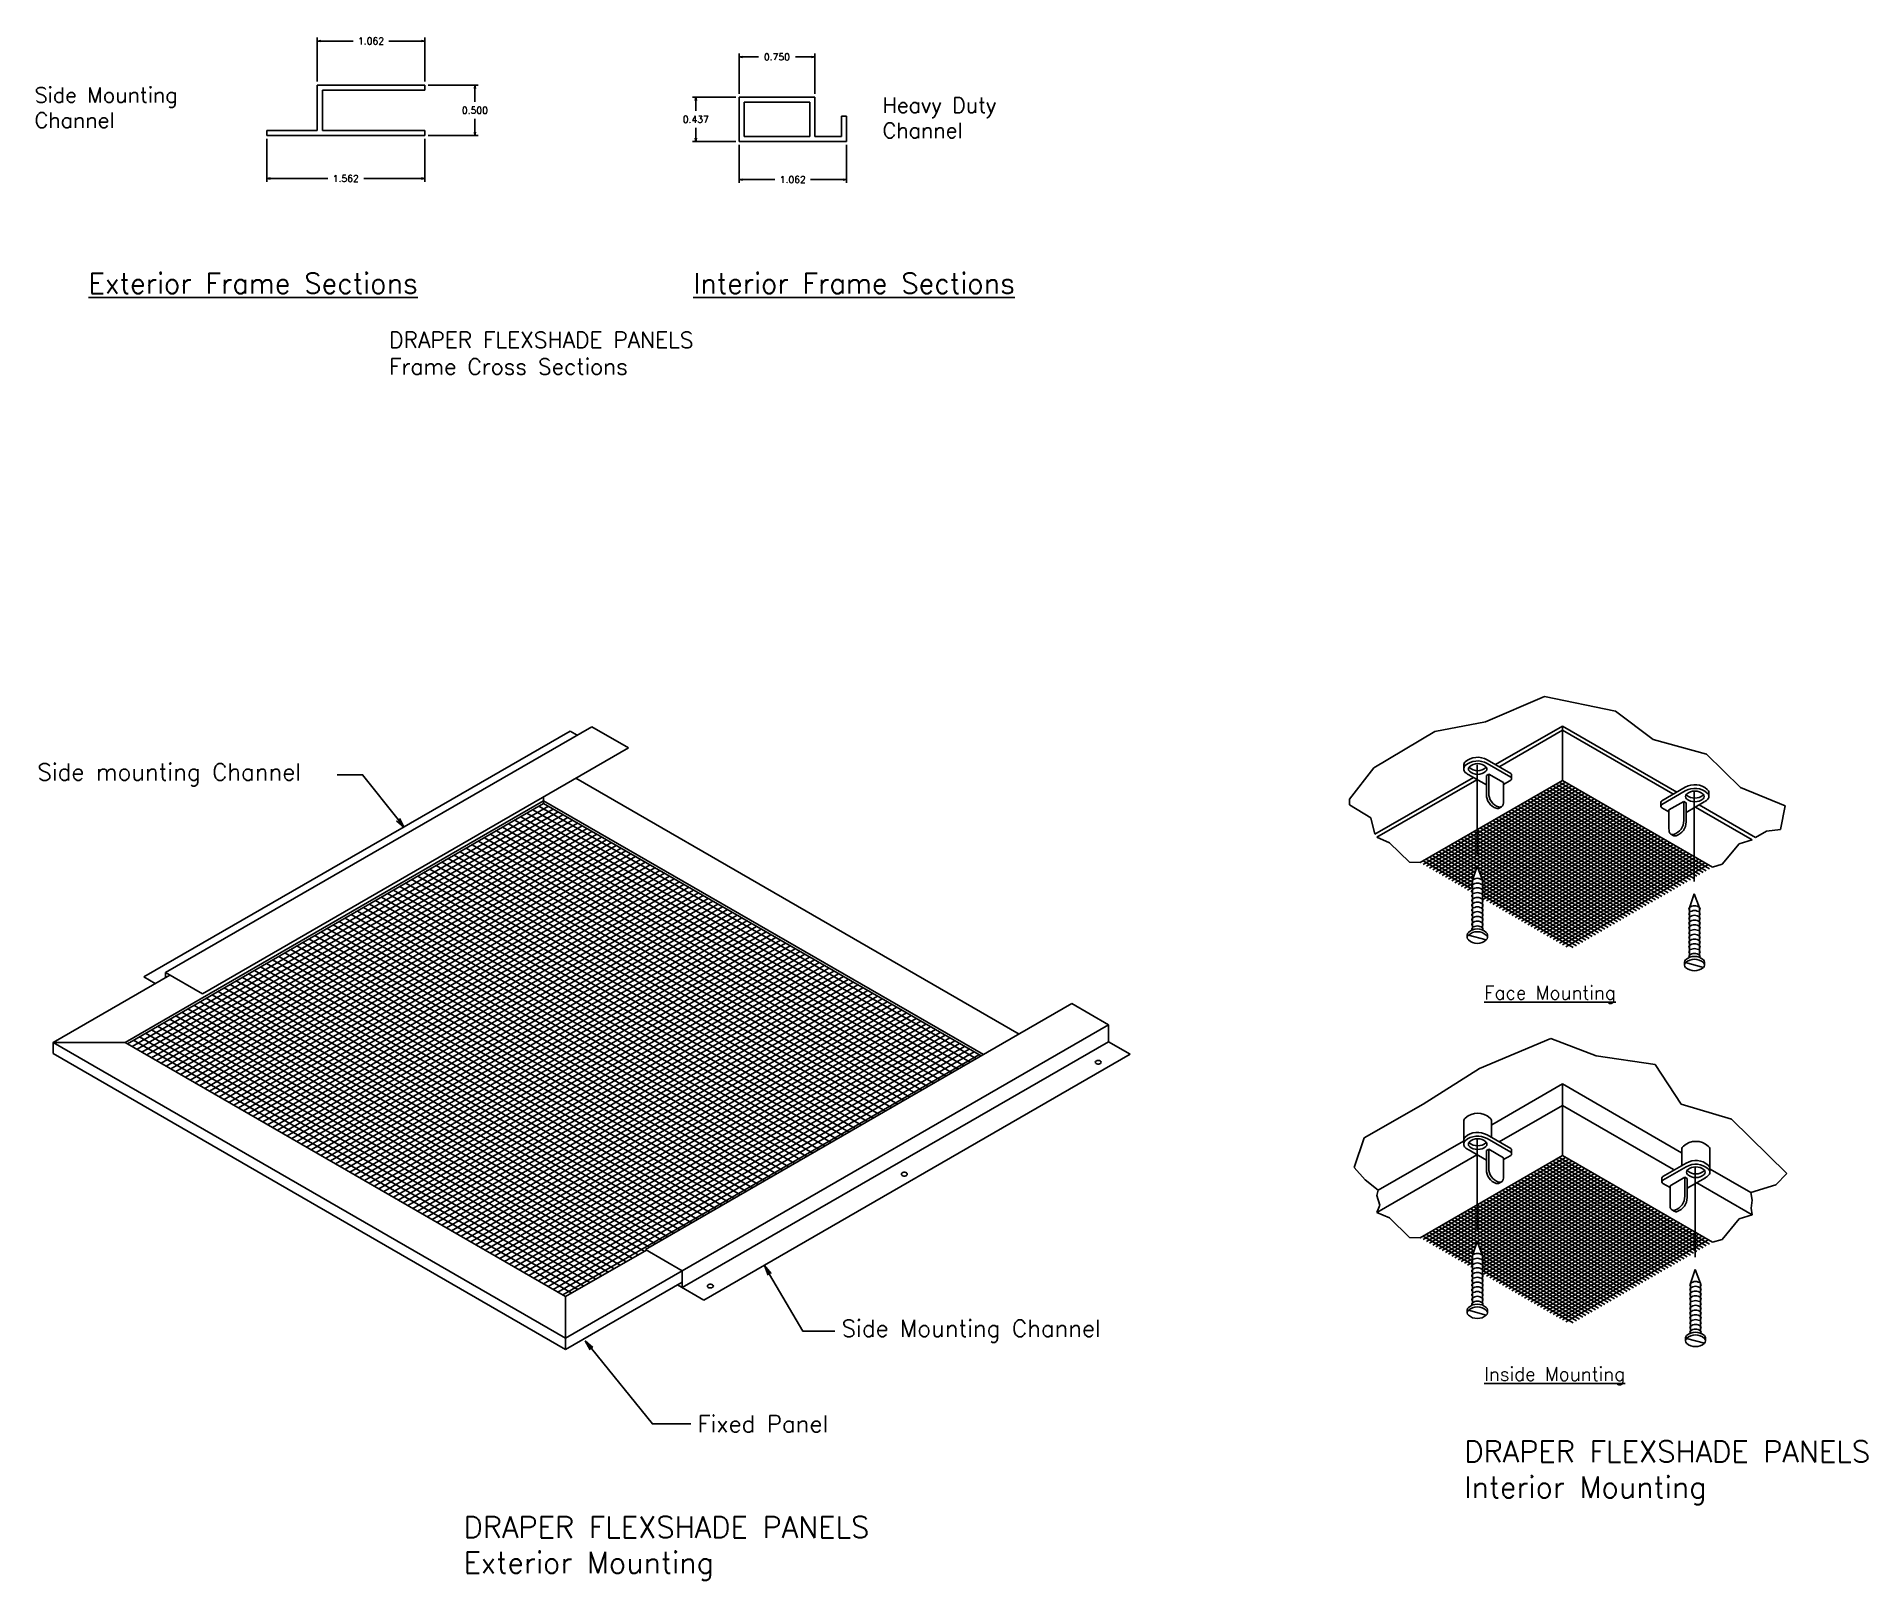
# Model space of a CAD drawing. Extents: x 30 to 84.4, y 43.5 to 89.3.
import ezdxf

# ---------------------------------------------------------------- set-up
doc = ezdxf.new("R2010")
doc.units = 0
doc.header["$LTSCALE"] = 2
doc.header["$MEASUREMENT"] = 0
doc.layers.get('0').update_dxf_attribs({"linetype": 'CONTINUOUS'})
doc.layers.get('DEFPOINTS').update_dxf_attribs({"linetype": 'CONTINUOUS'})
for name, color, linetype in [('SSDETAIL1', 1, 'CONTINUOUS'), ('SSDETAIL3', 5, 'CONTINUOUS'), ('SSDIM', 3, 'CONTINUOUS'), ('SSMODEL1', 4, 'CONTINUOUS'), ('SSTEXT', 6, 'CONTINUOUS')]:
    doc.layers.add(name, color=color, linetype=linetype)
doc.styles.add('SIMPLEX', font='simplex')
doc.styles.get("Standard").update_dxf_attribs({"font": 'simplex.shx', "height": 0.2})
doc.styles.add('SWEETS', font='simplex.shx')
doc.dimstyles.new('SWEETS', dxfattribs={"dimscale": 0, "dimtxt": 0.1, "dimasz": 0.1, "dimexe": 0.1, "dimexo": 0.1, "dimgap": 0.1, "dimtad": 0, "dimtih": 1, "dimtoh": 1, "dimdec": 3, "dimlfac": 0.33333, "dimzin": 0, "dimtxsty": 'SIMPLEX', "dimblk1": 'OPEN', "dimblk2": 'OPEN', "dimsah": 1, "dimcen": 0.09, "dimclrd": 256, "dimclre": 256, "dimclrt": 256, "dimazin": 3, "dimtfac": 1, "dimtdec": 3, "dimtix": 1, "dimtofl": 0, "dimtmove": 0, "dimatfit": 3, "dimtolj": 1, "dimtzin": 0})

msp = doc.modelspace()

# ---------------------------------------------------------------- texts
at = {"layer": 'SSTEXT', "style": 'SWEETS'}
for s, height, p in [('Side Mounting', 0.45, (29.9866, 87.3717)), ('Heavy Duty ', 0.45, (55.149, 87.0682)), ('Channel', 0.45, (29.9866, 86.6217)), ('Channel', 0.45, (55.149, 86.3182)), ('%%uExterior Frame Sections', 0.6, (31.5817, 81.7056)), ('%%uInterior Frame Sections', 0.6, (49.5297, 81.7056)), ('%%uFace Mounting', 0.4, (72.9966, 60.7465)), ('%%uInside Mounting', 0.4, (72.9966, 49.428))]:
    msp.add_text(s, height=height, dxfattribs=at).set_placement(p)
at = {"layer": 'SSTEXT', "linetype": 'CONTINUOUS', "style": 'SWEETS'}
for s, height, p in [('Side mounting Channel', 0.5, (30.068, 67.2476)), ('Side Mounting Channel', 0.5, (53.9306, 50.7312)), ('Fixed Panel', 0.5, (49.6557, 47.8951)), ('DRAPER FLEXSHADE PANELS', 0.632812, (72.4073, 47.007)), ('Interior Mounting', 0.632812, (72.4073, 45.9523))]:
    msp.add_text(s, height=height, dxfattribs=at).set_placement(p)
at = {"layer": 'SSTEXT', "linetype": 'CONTINUOUS'}
for s, p in [('DRAPER FLEXSHADE PANELS', (42.7107, 44.765)), ('Exterior Mounting', (42.7107, 43.7103))]:
    msp.add_text(s, height=0.632812, dxfattribs=at).set_placement(p)
at = {"layer": 'SSTEXT', "insert": (40.508, 80.5612), "char_height": 0.474609, "width": 10.563449, "attachment_point": 1, "style": 'SWEETS'}
msp.add_mtext('DRAPER FLEXSHADE PANELS\\PFrame Cross Sections', dxfattribs=at)

# ---------------------------------------------------------------- blocks, each defined once
blk = doc.blocks.new('_OPEN')
at = {"color": 0, "linetype": 'BYBLOCK'}
for p, q in [((-1, 0.17), (0, 0)), ((0, 0), (-1, -0.17)), ((0, 0), (-1, 0))]:
    blk.add_line(p, q, dxfattribs=at)
blk = doc.blocks.new('*D4')
at = {"layer": 'DEFPOINTS', "color": 0}
for p in [(36.874, 86.391), (41.562, 86.391), (36.874, 85.117)]:
    blk.add_point(p, dxfattribs=at)
at = {"layer": 'SSDIM'}
for p, q in [((36.874, 86.291), (36.874, 85.017)), ((41.562, 86.291), (41.562, 85.017)), ((36.974, 85.117), (38.687, 85.117)), ((41.462, 85.117), (39.749, 85.117))]:
    blk.add_line(p, q, dxfattribs=at)
at = {"layer": 'SSDIM', "xscale": 0.1, "yscale": 0.1, "zscale": 0.1, "rotation": 180}
blk.add_blockref('_OPEN', (36.874, 85.117), dxfattribs=at)
at = {"layer": 'SSDIM', "xscale": 0.1, "yscale": 0.1, "zscale": 0.1}
blk.add_blockref('_OPEN', (41.562, 85.117), dxfattribs=at)
at = {"layer": 'SSDIM', "insert": (39.218, 85.117), "char_height": 0.2, "attachment_point": 5, "style": 'SIMPLEX'}
blk.add_mtext('\\A1;1.562', dxfattribs=at)
blk = doc.blocks.new('*D5')
at = {"layer": 'DEFPOINTS', "color": 0}
for p in [(38.374, 89.198), (38.374, 87.891), (41.562, 87.891)]:
    blk.add_point(p, dxfattribs=at)
at = {"layer": 'SSDIM'}
for p, q in [((38.374, 87.991), (38.374, 89.298)), ((38.474, 89.198), (39.437, 89.198)), ((41.462, 89.198), (40.499, 89.198)), ((41.562, 87.991), (41.562, 89.298))]:
    blk.add_line(p, q, dxfattribs=at)
at = {"layer": 'SSDIM', "xscale": 0.1, "yscale": 0.1, "zscale": 0.1, "rotation": 180}
blk.add_blockref('_OPEN', (38.374, 89.198), dxfattribs=at)
at = {"layer": 'SSDIM', "xscale": 0.1, "yscale": 0.1, "zscale": 0.1}
blk.add_blockref('_OPEN', (41.562, 89.198), dxfattribs=at)
at = {"layer": 'SSDIM', "insert": (39.968, 89.198), "char_height": 0.2, "attachment_point": 5, "style": 'SIMPLEX'}
blk.add_mtext('\\A1;1.062', dxfattribs=at)
blk = doc.blocks.new('*D8')
at = {"layer": 'DEFPOINTS', "color": 0}
for p in [(41.562, 87.891), (41.562, 86.391), (43.05, 86.391)]:
    blk.add_point(p, dxfattribs=at)
at = {"layer": 'SSDIM'}
for p, q in [((41.662, 87.891), (43.15, 87.891)), ((43.05, 87.791), (43.05, 87.391)), ((41.662, 86.391), (43.15, 86.391)), ((43.05, 86.491), (43.05, 86.891))]:
    blk.add_line(p, q, dxfattribs=at)
at = {"layer": 'SSDIM', "xscale": 0.1, "yscale": 0.1, "zscale": 0.1}
for p, rotation in [((43.05, 87.891), 90), ((43.05, 86.391), 270)]:
    blk.add_blockref('_OPEN', p, dxfattribs=dict(at, rotation=rotation))
at = {"layer": 'SSDIM', "insert": (43.05, 87.141), "char_height": 0.2, "attachment_point": 5, "style": 'SIMPLEX'}
blk.add_mtext('\\A1;0.500', dxfattribs=at)
blk = doc.blocks.new('*D9')
at = {"layer": 'DEFPOINTS', "color": 0}
for p in [(50.887, 86.216), (54.075, 86.216), (54.075, 85.084)]:
    blk.add_point(p, dxfattribs=at)
at = {"layer": 'SSDIM'}
for p, q in [((50.887, 86.116), (50.887, 84.984)), ((54.075, 86.116), (54.075, 84.984)), ((50.987, 85.084), (51.95, 85.084)), ((53.975, 85.084), (53.012, 85.084))]:
    blk.add_line(p, q, dxfattribs=at)
at = {"layer": 'SSDIM', "xscale": 0.1, "yscale": 0.1, "zscale": 0.1, "rotation": 180}
blk.add_blockref('_OPEN', (50.887, 85.084), dxfattribs=at)
at = {"layer": 'SSDIM', "xscale": 0.1, "yscale": 0.1, "zscale": 0.1}
blk.add_blockref('_OPEN', (54.075, 85.084), dxfattribs=at)
at = {"layer": 'SSDIM', "insert": (52.481, 85.084), "char_height": 0.2, "attachment_point": 5, "style": 'SIMPLEX'}
blk.add_mtext('\\A1;1.062', dxfattribs=at)
blk = doc.blocks.new('*D10')
at = {"layer": 'DEFPOINTS', "color": 0}
for p in [(53.137, 88.725), (50.887, 87.528), (53.137, 87.528)]:
    blk.add_point(p, dxfattribs=at)
at = {"layer": 'SSDIM'}
for p, q in [((50.887, 87.628), (50.887, 88.825)), ((50.987, 88.725), (51.462, 88.725)), ((53.037, 88.725), (52.562, 88.725)), ((53.137, 87.628), (53.137, 88.825))]:
    blk.add_line(p, q, dxfattribs=at)
at = {"layer": 'SSDIM', "xscale": 0.1, "yscale": 0.1, "zscale": 0.1, "rotation": 180}
blk.add_blockref('_OPEN', (50.887, 88.725), dxfattribs=at)
at = {"layer": 'SSDIM', "xscale": 0.1, "yscale": 0.1, "zscale": 0.1}
blk.add_blockref('_OPEN', (53.137, 88.725), dxfattribs=at)
at = {"layer": 'SSDIM', "insert": (52.012, 88.725), "char_height": 0.2, "attachment_point": 5, "style": 'SIMPLEX'}
blk.add_mtext('\\A1;0.750', dxfattribs=at)
blk = doc.blocks.new('*D11')
at = {"layer": 'DEFPOINTS', "color": 0}
for p in [(50.887, 87.528), (49.604, 86.216), (50.887, 86.216)]:
    blk.add_point(p, dxfattribs=at)
at = {"layer": 'SSDIM'}
for p, q in [((50.787, 87.528), (49.504, 87.528)), ((49.604, 87.428), (49.604, 87.122)), ((49.604, 86.316), (49.604, 86.622)), ((50.787, 86.216), (49.504, 86.216))]:
    blk.add_line(p, q, dxfattribs=at)
at = {"layer": 'SSDIM', "xscale": 0.1, "yscale": 0.1, "zscale": 0.1}
for p, rotation in [((49.604, 87.528), 90), ((49.604, 86.216), 270)]:
    blk.add_blockref('_OPEN', p, dxfattribs=dict(at, rotation=rotation))
at = {"layer": 'SSDIM', "insert": (49.604, 86.872), "char_height": 0.2, "attachment_point": 5, "style": 'SIMPLEX'}
blk.add_mtext('\\A1;0.437', dxfattribs=at)

# ---------------------------------------------------------------- dimensions: what is measured, and where the dimension line sits
at = {"layer": 'SSDIM'}
for base, p1, p2, picture, middle in [((38.374, 89.1975), (41.5615, 87.8908), (38.374, 87.8908), '*D5', (39.9678, 89.1975)), ((53.1374, 88.7248), (50.8874, 87.5285), (53.1374, 87.5285), '*D10', (52.0124, 88.7248)), ((36.874, 85.1173), (41.5615, 86.3908), (36.874, 86.3908), '*D4', (39.2178, 85.1173)), ((54.0749, 85.0843), (50.8874, 86.216), (54.0749, 86.216), '*D9', (52.4812, 85.0843))]:
    dim = msp.add_linear_dim(base=base, p1=p1, p2=p2, dimstyle='SWEETS', override={"dimscale": 1, "dimtxt": 0.2, "dimgap": 0.15}, dxfattribs=at)
    dim.commit()
    dim.dimension.update_dxf_attribs({"geometry": picture, "text_midpoint": middle})
for base, p1, p2, picture, middle in [((43.0501, 86.3908), (41.5615, 87.8908), (41.5615, 86.3908), '*D8', (43.0501, 87.1408)), ((49.6044, 86.216), (50.8874, 87.5285), (50.8874, 86.216), '*D11', (49.6044, 86.8722))]:
    dim = msp.add_linear_dim(base=base, p1=p1, p2=p2, angle=90, dimstyle='SWEETS', override={"dimscale": 1, "dimtxt": 0.2, "dimgap": 0.15}, dxfattribs=at)
    dim.commit()
    dim.dimension.update_dxf_attribs({"geometry": picture, "text_midpoint": middle})

# ---------------------------------------------------------------- linework, layer by layer
at = {"layer": 'SSDETAIL1', "linetype": 'CONTINUOUS'}
for p, q in [((73.0329, 68.9867), (74.7894, 69.7415)), ((74.7894, 69.7415), (76.8914, 69.306)), ((76.8914, 69.306), (78.0143, 68.4641)), ((69.7216, 67.6221), (71.5356, 68.6963)), ((71.5356, 68.6963), (73.0329, 68.9867)), ((75.3191, 68.8613), (73.3345, 67.7154)), ((75.3191, 68.8613), (78.7156, 66.9003)), ((78.0143, 68.4641), (79.598, 68.0286)), ((79.598, 68.0286), (80.6058, 67.0415)), ((69.0017, 66.6931), (69.7216, 67.6221)), ((72.3886, 67.5871), (72.3886, 67.6963)), ((73.0614, 67.1124), (72.5214, 67.4242)), ((73.1306, 67.4381), (73.0614, 67.3982)), ((73.0614, 67.3982), (73.0614, 66.8333)), ((73.0855, 67.8592), (73.784, 67.4559)), ((73.0855, 67.7499), (73.784, 67.3467)), ((73.1306, 67.4381), (73.1306, 66.8732)), ((73.5692, 67.1849), (73.1306, 67.4381)), ((73.811, 67.2999), (73.811, 67.4092)), ((72.6758, 67.3351), (69.7566, 65.6497)), ((73.784, 67.2531), (73.5692, 67.1291)), ((73.5692, 67.1849), (73.5692, 66.62)), ((78.9645, 67.0441), (78.2661, 66.6408)), ((78.9645, 66.9348), (78.2661, 66.5316)), ((79.6615, 66.772), (79.6615, 66.8812)), ((80.6058, 67.0415), (81.9303, 66.4899)), ((69.0017, 66.5189), (69.0017, 66.6931)), ((69.6352, 66.1415), (69.0017, 66.5189)), ((73.5109, 66.4678), (73.4417, 66.4279)), ((78.2391, 66.4848), (78.2391, 66.5941)), ((78.2661, 66.438), (78.4809, 66.314)), ((78.4809, 66.3698), (78.9195, 66.623)), ((78.4809, 66.3698), (78.4809, 65.8049)), ((78.9195, 66.623), (78.9886, 66.5831)), ((78.9195, 66.623), (78.9195, 66.0581)), ((78.9886, 66.2973), (79.5287, 66.6091)), ((78.9886, 66.5831), (78.9886, 66.0182)), ((79.3743, 66.52), (81.0446, 65.5556)), ((81.9303, 66.4899), (81.7864, 65.7931)), ((69.7566, 65.6497), (69.6352, 66.1415)), ((81.0446, 65.5556), (81.3695, 65.7371)), ((81.7864, 65.7931), (81.3695, 65.7371)), ((78.5392, 65.6527), (78.6083, 65.6128)), ((72.6463, 64.2854), (72.7865, 64.6983)), ((72.7865, 64.6983), (72.9422, 64.2854)), ((72.6463, 62.7935), (72.6463, 64.2854)), ((72.9422, 64.2854), (72.9422, 62.7935)), ((79.0894, 63.4702), (79.2296, 63.8832)), ((79.2296, 63.8832), (79.3854, 63.4702)), ((79.0894, 61.9784), (79.0894, 63.4702)), ((79.3854, 63.4702), (79.3854, 61.9784)), ((72.4955, 62.665), (72.4955, 62.5823)), ((72.528, 62.6541), (73.0605, 62.5105)), ((73.093, 62.665), (73.093, 62.5823)), ((78.9387, 61.8499), (78.9387, 61.7672)), ((78.9712, 61.839), (79.5036, 61.6954)), ((79.5361, 61.8499), (79.5361, 61.7672)), ((72.8591, 58.6998), (74.9738, 59.5821)), ((74.9738, 59.5821), (76.3229, 59.0674)), ((71.1819, 57.6337), (72.8591, 58.6998)), ((76.3229, 59.0674), (78.073, 58.8101)), ((78.073, 58.8101), (78.8386, 57.6337)), ((69.4318, 56.6412), (71.1819, 57.6337)), ((78.8386, 57.6337), (80.3335, 57.1926)), ((72.3886, 57.1263), (72.3886, 56.5595)), ((73.2184, 57.1263), (73.2184, 56.6485)), ((80.3335, 57.1926), (81.9742, 55.5751)), ((69.1402, 55.7589), (69.4318, 56.6412)), ((72.3886, 56.4502), (72.3886, 56.5595)), ((73.0855, 56.7224), (73.784, 56.3191)), ((73.0855, 56.6131), (73.784, 56.2099)), ((73.0614, 55.9756), (72.5214, 56.2874)), ((73.1306, 56.3013), (73.0614, 56.2614)), ((73.0614, 56.2614), (73.0614, 55.6965)), ((73.1306, 56.3013), (73.1306, 55.7364)), ((73.5692, 56.0481), (73.1306, 56.3013)), ((73.784, 56.1163), (73.5692, 55.9923)), ((73.5692, 56.0481), (73.5692, 55.4832)), ((73.811, 56.1631), (73.811, 56.2723)), ((78.8623, 56.2935), (78.8623, 55.8157)), ((79.6921, 56.2935), (79.6921, 55.7267)), ((69.4683, 55.3913), (69.1402, 55.7589)), ((78.2697, 55.3303), (78.2697, 55.4396)), ((78.9952, 55.8896), (78.2967, 55.4863)), ((78.9952, 55.7803), (78.2967, 55.3771)), ((78.5115, 55.2153), (78.9501, 55.4685)), ((78.9501, 55.4685), (79.0193, 55.4286)), ((78.9501, 55.4685), (78.9501, 54.9036)), ((79.0193, 55.1428), (79.5593, 55.4546)), ((79.0193, 55.4286), (79.0193, 54.8637)), ((79.6921, 55.6175), (79.6921, 55.7267)), ((81.9742, 55.5751), (81.6461, 55.2442)), ((69.8527, 55.0816), (69.4683, 55.3913)), ((73.5109, 55.3309), (73.4417, 55.291)), ((78.2967, 55.2835), (78.5115, 55.1595)), ((78.5115, 55.2153), (78.5115, 54.6504)), ((81.6461, 55.2442), (80.9078, 55.011)), ((78.5698, 54.4982), (78.639, 54.4583)), ((72.6463, 53.1485), (72.7865, 53.5615)), ((72.7865, 53.5615), (72.9422, 53.1485)), ((72.6463, 51.6567), (72.6463, 53.1485)), ((72.9422, 53.1485), (72.9422, 51.6567)), ((79.12, 52.3157), (79.2603, 52.7287)), ((79.2603, 52.7287), (79.416, 52.3157)), ((79.12, 50.8239), (79.12, 52.3157)), ((79.416, 52.3157), (79.416, 50.8239)), ((72.4955, 51.5282), (72.4955, 51.4455)), ((72.528, 51.5173), (73.0605, 51.3737)), ((73.093, 51.5282), (73.093, 51.4455)), ((78.9693, 50.6954), (78.9693, 50.6127)), ((79.0018, 50.6845), (79.5342, 50.5409)), ((79.5667, 50.6954), (79.5667, 50.6127))]:
    msp.add_line(p, q, dxfattribs=at)
for centre, radius, start, end in [((72.8035, 67.3751), 0.5603, 59.76502, 131.29688), ((72.5213, 67.6963), 0.1327, 131.30049, 179.99341), ((72.5213, 67.5871), 0.1327, 131.2972, 228.7028), ((72.8035, 67.2658), 0.5603, 59.76602, 131.29322), ((72.8034, 67.9083), 0.5602, 228.70883, 240.23298), ((72.6154, 67.5871), 0.0885, 131.30248, 228.69752), ((92.3258, 28.1221), 44.1933, 116.5824, 116.58852), ((72.8035, 67.3729), 0.3736, 48.70845, 131.29155), ((72.8035, 67.9105), 0.3735, 228.70224, 311.29776), ((72.8035, 67.8013), 0.3736, 228.70845, 311.29155), ((72.9916, 67.5871), 0.0885, 311.29157, 48.70843), ((92.3258, 28.1221), 43.9593, 115.98784, 116.00773), ((73.757, 67.4092), 0.054, 359.99587, 60.01812), ((73.4953, 66.8306), 0.4339, 179.63636, 251.39023), ((73.5644, 66.8705), 0.4339, 179.63636, 251.39023), ((73.757, 67.2999), 0.054, 300.0022, 59.9978), ((79.2466, 66.56), 0.5603, 48.70312, 120.23498), ((79.2466, 66.4507), 0.5603, 48.70794, 120.23017), ((79.0585, 66.772), 0.0885, 131.28663, 228.71337), ((79.2466, 66.5578), 0.3735, 48.70224, 131.29776), ((92.3258, 28.1221), 40.7729, 108.32825, 108.34844), ((79.4347, 66.772), 0.0885, 311.29754, 48.70246), ((79.5288, 66.8812), 0.1327, 359.994, 48.7121), ((79.5288, 66.772), 0.1327, 311.29391, 48.70609), ((73.3899, 66.5176), 0.1036, 251.37641, 300.01521), ((73.459, 66.5575), 0.1037, 251.39165, 348.61264), ((73.1352, 66.6228), 0.434, 348.6109, 0.3615), ((78.2931, 66.594), 0.054, 120.01209, 179.99011), ((78.2931, 66.4848), 0.054, 119.99411, 240.00589), ((92.3258, 28.1221), 40.923, 109.00362, 109.01305), ((79.2466, 67.0954), 0.3736, 228.70845, 311.29155), ((79.2466, 66.9861), 0.3735, 228.70224, 311.29776), ((79.2475, 67.0919), 0.5587, 299.75474, 311.31159), ((78.9149, 65.8077), 0.434, 179.63667, 191.38904), ((78.4857, 66.0554), 0.4339, 288.60977, 0.36364), ((78.5548, 66.0155), 0.4339, 288.60978, 0.36562), ((78.591, 65.7424), 0.1036, 191.38203, 288.62342), ((78.6602, 65.7025), 0.1036, 239.98479, 288.62359), ((72.6813, 64.2455), 0.0531, 131.29877, 228.70123), ((72.6813, 64.1042), 0.0531, 131.29877, 228.70123), ((72.7943, 64.1169), 0.2242, 48.70834, 131.29166), ((72.7943, 63.9757), 0.2242, 48.70834, 131.29166), ((72.9072, 64.2455), 0.0531, 311.29877, 48.70123), ((72.9072, 64.1042), 0.0531, 311.29877, 48.70123), ((72.6813, 63.963), 0.0531, 131.29877, 228.70123), ((72.6813, 63.8219), 0.0531, 131.29877, 228.70123), ((72.6813, 63.6806), 0.0531, 131.29877, 228.70123), ((72.6813, 63.5394), 0.0531, 131.29877, 228.70123), ((72.7943, 63.8345), 0.2242, 48.698, 131.302), ((72.7943, 63.6933), 0.2242, 48.70834, 131.29166), ((72.7943, 63.5521), 0.2242, 48.70834, 131.29166), ((72.7943, 63.4109), 0.2242, 48.698, 131.302), ((72.9072, 63.963), 0.0531, 311.29877, 48.70123), ((72.9072, 63.8219), 0.0531, 311.29877, 48.70123), ((72.9072, 63.6806), 0.0531, 311.29877, 48.70123), ((72.9072, 63.5394), 0.0531, 311.29877, 48.70123), ((72.6813, 63.3983), 0.0531, 131.29877, 228.70123), ((72.6813, 63.257), 0.0531, 131.29877, 228.70123), ((72.6813, 63.1158), 0.0531, 131.29877, 228.70123), ((72.7943, 63.2697), 0.2242, 48.70834, 131.29166), ((72.7943, 63.1285), 0.2242, 48.70834, 131.29166), ((72.7943, 62.9873), 0.2242, 48.698, 131.302), ((72.7943, 62.8461), 0.2242, 48.70834, 131.29166), ((72.9072, 63.3983), 0.0531, 311.29877, 48.70123), ((72.9072, 63.257), 0.0531, 311.29877, 48.70123), ((72.9072, 63.1158), 0.0531, 311.29877, 48.70123), ((79.1245, 63.4303), 0.0531, 131.29877, 228.70123), ((79.1245, 63.2891), 0.0531, 131.29877, 228.70123), ((79.1245, 63.1479), 0.0531, 131.29877, 228.70123), ((79.1245, 63.0067), 0.0531, 131.29877, 228.70123), ((79.2374, 63.3018), 0.2242, 48.70834, 131.29166), ((79.2374, 63.1606), 0.2242, 48.698, 131.302), ((79.2374, 63.0194), 0.2242, 48.70834, 131.29166), ((79.2374, 62.8782), 0.2242, 48.70834, 131.29166), ((79.3503, 63.4303), 0.0531, 311.29877, 48.70123), ((79.3503, 63.2891), 0.0531, 311.29877, 48.70123), ((79.3503, 63.1479), 0.0531, 311.29877, 48.70123), ((79.3503, 63.0067), 0.0531, 311.29877, 48.70123), ((72.591, 62.665), 0.0955, 131.27713, 180.01036), ((72.5911, 62.5823), 0.0955, 131.29207, 228.70793), ((72.7943, 62.4337), 0.4034, 48.70214, 131.29786), ((72.7943, 62.351), 0.4034, 48.70214, 131.29786), ((72.7943, 62.8136), 0.4034, 228.70214, 311.29786), ((72.6813, 62.9747), 0.0531, 131.29877, 228.70123), ((72.6813, 62.8335), 0.0531, 131.29877, 228.70123), ((72.7943, 62.7049), 0.2242, 48.70834, 131.29166), ((72.9072, 62.9747), 0.0531, 311.29877, 48.70123), ((72.9072, 62.8335), 0.0531, 311.29877, 48.70123), ((72.9975, 62.665), 0.0955, 359.98964, 48.72287), ((72.9974, 62.5823), 0.0955, 311.29207, 48.70793), ((79.1245, 62.8655), 0.0531, 131.29877, 228.70123), ((79.1245, 62.7243), 0.0531, 131.29877, 228.70123), ((79.1245, 62.5831), 0.0531, 131.29877, 228.70123), ((79.1245, 62.4419), 0.0531, 131.29877, 228.70123), ((79.2374, 62.737), 0.2242, 48.698, 131.302), ((79.2374, 62.5958), 0.2242, 48.70834, 131.29166), ((79.2374, 62.4546), 0.2242, 48.70834, 131.29166), ((79.2374, 62.3134), 0.2242, 48.698, 131.302), ((79.3503, 62.8655), 0.0531, 311.29877, 48.70123), ((79.3503, 62.7243), 0.0531, 311.29877, 48.70123), ((79.3503, 62.5831), 0.0531, 311.29877, 48.70123), ((79.3503, 62.4419), 0.0531, 311.29877, 48.70123), ((79.2374, 61.6185), 0.4034, 48.70844, 131.29156), ((79.2374, 61.5359), 0.4034, 48.70268, 131.29732), ((79.1245, 62.3008), 0.0531, 131.29877, 228.70123), ((79.1245, 62.1595), 0.0531, 131.29877, 228.70123), ((79.1245, 62.0183), 0.0531, 131.29877, 228.70123), ((79.2374, 62.1722), 0.2242, 48.70834, 131.29166), ((79.2374, 62.031), 0.2242, 48.70834, 131.29166), ((79.2374, 61.8898), 0.2242, 48.698, 131.302), ((79.3503, 62.3008), 0.0531, 311.29877, 48.70123), ((79.3503, 62.1595), 0.0531, 311.29877, 48.70123), ((79.3503, 62.0183), 0.0531, 311.29877, 48.70123), ((79.0342, 61.8499), 0.0956, 131.29462, 180.00203), ((79.0342, 61.7672), 0.0955, 131.29207, 228.70793), ((79.2374, 61.9985), 0.4034, 228.70268, 311.29732), ((79.4405, 61.8499), 0.0956, 0.00164, 48.69162), ((79.4406, 61.7672), 0.0956, 311.30217, 48.69783), ((72.5213, 57.1262), 0.1327, 131.30049, 179.99341), ((72.8035, 56.805), 0.5603, 48.67373, 131.29318), ((73.0857, 57.1263), 0.1327, 359.99268, 48.71341), ((72.5213, 56.5595), 0.1327, 131.30049, 179.99341), ((72.5213, 56.4502), 0.1327, 131.29391, 228.70609), ((72.8035, 56.2383), 0.5603, 59.76502, 131.29688), ((72.8035, 56.129), 0.5603, 59.76502, 131.29688), ((72.6153, 56.4502), 0.0885, 131.29754, 228.70246), ((92.3258, 28.1221), 34.5953, 124.86874, 124.87275), ((72.8035, 56.2361), 0.3735, 48.70224, 131.29776), ((72.9916, 56.4502), 0.0885, 311.28663, 48.71337), ((92.3258, 28.1221), 34.2997, 124.16643, 124.19303), ((79.2772, 55.9722), 0.5603, 48.70593, 131.32953), ((72.8034, 56.7715), 0.5602, 228.70883, 240.23298), ((72.8035, 56.7736), 0.3735, 228.70224, 311.29776), ((72.8035, 56.6644), 0.3736, 228.70845, 311.29155), ((73.757, 56.2723), 0.054, 359.99587, 60.01812), ((73.757, 56.1631), 0.054, 300.0022, 59.9978), ((78.9951, 56.2935), 0.1327, 131.30049, 179.99341), ((79.2772, 55.4055), 0.5603, 48.70279, 120.23519), ((79.5594, 56.2935), 0.1327, 0.00659, 48.69951), ((73.4953, 55.6937), 0.4339, 179.63636, 251.39023), ((73.5644, 55.7337), 0.4339, 179.63636, 251.39023), ((73.1352, 55.486), 0.434, 348.6109, 0.3615), ((78.3237, 55.4396), 0.054, 119.98188, 180.00413), ((79.2772, 55.2962), 0.5603, 48.70279, 120.23519), ((79.0891, 55.6175), 0.0885, 131.29754, 228.70246), ((92.3258, 28.1221), 30.5796, 115.77065, 115.77991), ((79.2772, 55.4033), 0.3735, 48.70224, 131.29776), ((79.2772, 55.9409), 0.3735, 228.70224, 311.29776), ((79.2772, 55.8317), 0.3736, 228.70845, 311.29155), ((92.3258, 28.1221), 30.3745, 114.90438, 114.93297), ((79.4654, 55.6175), 0.0885, 311.29754, 48.70246), ((79.2765, 55.9397), 0.5615, 299.78641, 311.28443), ((79.5594, 55.7267), 0.1327, 0.00659, 48.69951), ((79.5594, 55.6175), 0.1327, 311.29391, 48.70609), ((73.3899, 55.3808), 0.1036, 251.37641, 300.01521), ((73.459, 55.4207), 0.1037, 251.39165, 348.61264), ((78.3237, 55.3303), 0.054, 120.0022, 239.9978), ((78.5163, 54.9009), 0.4338, 288.60891, 0.3659), ((78.9452, 54.6531), 0.4337, 179.63472, 191.39287), ((78.6217, 54.5879), 0.1037, 191.38826, 288.61027), ((78.6908, 54.548), 0.1036, 239.98479, 288.62359), ((78.5854, 54.861), 0.4339, 288.60977, 0.36364), ((72.6813, 53.1086), 0.0531, 131.29877, 228.70123), ((72.6813, 52.9674), 0.0531, 131.29877, 228.70123), ((72.6813, 52.8262), 0.0531, 131.29877, 228.70123), ((72.6813, 52.685), 0.0531, 131.29877, 228.70123), ((72.7943, 52.98), 0.2242, 48.70834, 131.29166), ((72.7943, 52.8388), 0.2242, 48.70834, 131.29166), ((72.7943, 52.6977), 0.2242, 48.698, 131.302), ((72.7943, 52.5564), 0.2242, 48.70834, 131.29166), ((72.9072, 53.1086), 0.0531, 311.29877, 48.70123), ((72.9072, 52.9674), 0.0531, 311.29877, 48.70123), ((72.9072, 52.8262), 0.0531, 311.29877, 48.70123), ((72.9072, 52.685), 0.0531, 311.29877, 48.70123), ((72.6813, 52.5438), 0.0531, 131.29877, 228.70123), ((72.6813, 52.4026), 0.0531, 131.29877, 228.70123), ((72.6813, 52.2614), 0.0531, 131.29877, 228.70123), ((72.6813, 52.1202), 0.0531, 131.29877, 228.70123), ((72.7943, 52.4152), 0.2242, 48.70834, 131.29166), ((72.7943, 52.2741), 0.2242, 48.698, 131.302), ((72.7943, 52.1328), 0.2242, 48.70834, 131.29166), ((72.7943, 51.9916), 0.2242, 48.70834, 131.29166), ((72.9072, 52.5438), 0.0531, 311.29877, 48.70123), ((72.9072, 52.4026), 0.0531, 311.29877, 48.70123), ((72.9072, 52.2614), 0.0531, 311.29877, 48.70123), ((72.9072, 52.1202), 0.0531, 311.29877, 48.70123), ((79.1551, 52.2758), 0.0531, 131.29053, 228.70947), ((79.1551, 52.1346), 0.0531, 131.29877, 228.70123), ((79.268, 52.1473), 0.2242, 48.69897, 131.30103), ((79.268, 52.006), 0.2243, 48.70932, 131.29068), ((79.381, 52.2758), 0.0531, 311.29053, 48.70947), ((79.3809, 52.1346), 0.0531, 311.29877, 48.70123), ((72.7943, 51.2969), 0.4034, 48.70502, 131.29498), ((72.7943, 51.2142), 0.4034, 48.70502, 131.29498), ((72.6813, 51.979), 0.0531, 131.29877, 228.70123), ((72.6813, 51.8378), 0.0531, 131.29877, 228.70123), ((72.6813, 51.6966), 0.0531, 131.29877, 228.70123), ((72.7943, 51.8505), 0.2242, 48.698, 131.302), ((72.7943, 51.7093), 0.2242, 48.70317, 131.29683), ((72.7943, 51.5681), 0.2242, 48.70317, 131.29683), ((72.9072, 51.979), 0.0531, 311.29877, 48.70123), ((72.9072, 51.8378), 0.0531, 311.29877, 48.70123), ((72.9072, 51.6966), 0.0531, 311.29877, 48.70123), ((79.1551, 51.9934), 0.0531, 131.29877, 228.70123), ((79.1551, 51.8522), 0.0531, 131.29877, 228.70123), ((79.1551, 51.711), 0.0531, 131.29877, 228.70123), ((79.1551, 51.5698), 0.0531, 131.29877, 228.70123), ((79.268, 51.8648), 0.2243, 48.70932, 131.29068), ((79.268, 51.7237), 0.2242, 48.70414, 131.29586), ((79.268, 51.5824), 0.2243, 48.70932, 131.29068), ((79.268, 51.4413), 0.2242, 48.70414, 131.29586), ((79.3809, 51.9934), 0.0531, 311.29877, 48.70123), ((79.3809, 51.8522), 0.0531, 311.29877, 48.70123), ((79.3809, 51.711), 0.0531, 311.29877, 48.70123), ((79.3809, 51.5698), 0.0531, 311.29877, 48.70123), ((72.5911, 51.5282), 0.0955, 131.28587, 180.00619), ((72.5911, 51.4455), 0.0955, 131.29435, 228.70565), ((72.7943, 51.6768), 0.4034, 228.70502, 311.29498), ((72.9975, 51.5282), 0.0955, 359.99381, 48.71413), ((72.9974, 51.4455), 0.0955, 311.29435, 48.70565), ((79.1551, 51.4286), 0.0531, 131.29877, 228.70123), ((79.1551, 51.2874), 0.0531, 131.29877, 228.70123), ((79.1551, 51.1462), 0.0531, 131.29877, 228.70123), ((79.268, 51.3001), 0.2242, 48.70414, 131.29586), ((79.268, 51.1588), 0.2243, 48.70932, 131.29068), ((79.268, 51.0177), 0.2242, 48.70414, 131.29586), ((79.268, 50.8765), 0.2242, 48.70414, 131.29586), ((79.3809, 51.4286), 0.0531, 311.29877, 48.70123), ((79.3809, 51.2874), 0.0531, 311.29877, 48.70123), ((79.3809, 51.1462), 0.0531, 311.29877, 48.70123), ((79.0649, 50.6954), 0.0955, 131.29964, 180.00253), ((79.0649, 50.6127), 0.0956, 131.30217, 228.69783), ((79.268, 50.4641), 0.4034, 48.70268, 131.29732), ((79.268, 50.3814), 0.4034, 48.70268, 131.29732), ((79.268, 50.844), 0.4034, 228.70556, 311.29444), ((79.1551, 51.005), 0.0531, 131.29877, 228.70123), ((79.1551, 50.8638), 0.0531, 131.29877, 228.70123), ((79.268, 50.7353), 0.2243, 48.70932, 131.29068), ((79.3809, 51.005), 0.0531, 311.29877, 48.70123), ((79.3809, 50.8638), 0.0531, 311.29877, 48.70123), ((79.4712, 50.6954), 0.0955, 359.99381, 48.71413), ((79.4712, 50.6127), 0.0955, 311.29207, 48.70793)]:
    msp.add_arc(centre, radius, start, end, dxfattribs=at)
at = {"layer": 'SSDETAIL3', "linetype": 'CONTINUOUS'}
for p, q in [((72.7865, 65.066), (72.7865, 67.7128)), ((79.2296, 64.2509), (79.2296, 66.8977)), ((72.7865, 53.9291), (72.7865, 56.576)), ((79.2603, 53.0964), (79.2603, 55.7432))]:
    msp.add_line(p, q, dxfattribs=at)
at = {"layer": 'SSMODEL1', "linetype": 'CONTINUOUS'}
for p, q in [((38.374, 87.8908), (38.374, 86.5408)), ((38.374, 87.8908), (41.5615, 87.8908)), ((38.524, 86.5408), (38.524, 87.7408)), ((38.524, 87.7408), (41.5615, 87.7408)), ((41.5615, 87.7408), (41.5615, 87.8908)), ((50.8874, 87.5285), (53.1374, 87.5285)), ((50.8874, 86.216), (50.8874, 87.5285)), ((53.1374, 87.5285), (53.1374, 86.366)), ((51.0374, 87.3784), (52.9874, 87.3784)), ((51.0374, 86.366), (51.0374, 87.3784)), ((52.9874, 87.3784), (52.9874, 86.366)), ((53.9249, 86.366), (53.9249, 86.966)), ((54.0749, 86.966), (53.9249, 86.966)), ((54.0749, 86.216), (54.0749, 86.966)), ((38.374, 86.5408), (36.874, 86.5408)), ((36.874, 86.3908), (36.874, 86.5408)), ((36.874, 86.3908), (41.5615, 86.3908)), ((38.524, 86.5408), (41.5615, 86.5408)), ((41.5615, 86.3908), (41.5615, 86.5408)), ((50.8874, 86.216), (54.0749, 86.216)), ((52.9874, 86.366), (51.0374, 86.366)), ((53.1374, 86.366), (53.9249, 86.366)), ((45.8762, 68.7133), (33.23, 61.412)), ((33.8717, 61.5416), (46.5179, 68.8429)), ((45.8762, 68.7133), (46.0848, 68.5929)), ((46.5179, 68.8429), (47.6082, 68.2133)), ((73.4572, 67.6634), (75.3191, 68.7383)), ((75.3191, 67.2467), (75.3191, 68.8613)), ((78.5992, 66.8446), (75.3191, 68.7383)), ((34.962, 60.912), (47.6082, 68.2133)), ((46.0434, 67.3099), (59.1945, 59.7171)), ((72.7749, 67.2694), (69.8116, 65.5585)), ((75.3191, 67.2467), (71.0958, 64.8084)), ((75.4131, 67.1925), (71.1897, 64.7541)), ((75.5071, 67.1382), (71.2837, 64.6998)), ((75.6011, 67.084), (71.3777, 64.6456)), ((75.6951, 67.0297), (71.4717, 64.5913)), ((75.789, 66.9754), (71.5657, 64.5371)), ((75.883, 66.9212), (71.6597, 64.4828)), ((75.977, 66.8669), (71.7536, 64.4285)), ((74.6613, 66.8669), (79.116, 64.295)), ((74.7553, 66.9212), (79.21, 64.3492)), ((74.8492, 66.9754), (79.304, 64.4035)), ((74.9432, 67.0297), (79.3979, 64.4578)), ((75.0372, 67.084), (79.4919, 64.512)), ((75.1312, 67.1382), (79.5859, 64.5663)), ((75.2252, 67.1925), (79.6799, 64.6205)), ((75.3191, 67.2467), (79.7739, 64.6748)), ((32.6698, 59.4706), (45.0886, 66.6406)), ((32.7385, 59.431), (45.0886, 66.5614)), ((32.882, 59.3482), (45.2321, 66.4785)), ((33.0255, 59.2653), (45.3756, 66.3956)), ((33.169, 59.1825), (45.5191, 66.3128)), ((44.7685, 66.3766), (57.7488, 58.8825)), ((44.9481, 66.4803), (57.9284, 58.9861)), ((45.0886, 66.7586), (45.0886, 66.5614)), ((45.0886, 66.6406), (58.1374, 59.1068)), ((45.0886, 66.5614), (58.0688, 59.0672)), ((76.071, 66.8127), (71.8476, 64.3743)), ((76.165, 66.7584), (71.9416, 64.32)), ((76.259, 66.7041), (72.0356, 64.2658)), ((72.8462, 64.6252), (76.3529, 66.6499)), ((72.8616, 64.5256), (76.4469, 66.5956)), ((72.9008, 64.4398), (76.5409, 66.5414)), ((72.9367, 64.352), (76.6349, 66.4871)), ((76.9168, 66.3243), (72.9422, 64.0296)), ((72.9633, 64.1503), (76.8228, 66.3786)), ((72.9697, 64.2625), (76.7289, 66.4328)), ((73.7215, 66.3243), (78.1762, 63.7524)), ((73.8154, 66.3786), (78.2702, 63.8066)), ((73.9094, 66.4328), (78.3641, 63.8609)), ((74.0034, 66.4871), (78.4581, 63.9152)), ((74.0974, 66.5414), (78.5521, 63.9694)), ((74.1914, 66.5956), (78.6461, 64.0237)), ((74.2853, 66.6499), (78.7401, 64.0779)), ((74.3793, 66.7041), (78.8341, 64.1322)), ((74.4733, 66.7584), (78.928, 64.1865)), ((74.5673, 66.8127), (79.022, 64.2407)), ((79.2712, 66.4566), (80.9477, 65.4887)), ((33.3125, 59.0996), (45.6626, 66.2299)), ((33.456, 59.0167), (45.8061, 66.1471)), ((33.5995, 58.9339), (45.9496, 66.0642)), ((33.743, 58.851), (46.0931, 65.9814)), ((33.8865, 58.7682), (46.2366, 65.8985)), ((34.0301, 58.6853), (46.3802, 65.8156)), ((34.1736, 58.6025), (46.5237, 65.7328)), ((43.6912, 65.7546), (56.6715, 58.2605)), ((43.8708, 65.8583), (56.8511, 58.3641)), ((44.0503, 65.9619), (57.0306, 58.4678)), ((44.2299, 66.0656), (57.2102, 58.5715)), ((44.4094, 66.1693), (57.3897, 58.6751)), ((44.589, 66.2729), (57.5693, 58.7788)), ((72.7817, 65.7817), (77.2364, 63.2098)), ((72.8756, 65.836), (77.3304, 63.264)), ((77.0108, 66.27), (72.9422, 63.9211)), ((77.1048, 66.2158), (72.9603, 63.823)), ((72.9696, 65.8902), (77.4243, 63.3183)), ((77.1988, 66.1615), (72.9754, 63.7232)), ((73.0636, 65.9445), (77.5183, 63.3726)), ((77.2927, 66.1073), (73.0694, 63.6689)), ((73.1576, 65.9988), (77.6123, 63.4268)), ((77.3867, 66.053), (73.1634, 63.6146)), ((73.2516, 66.053), (77.7063, 63.4811)), ((77.4807, 65.9987), (73.2573, 63.5604)), ((73.3455, 66.1073), (77.8003, 63.5353)), ((77.5747, 65.9445), (73.3513, 63.5061)), ((73.4395, 66.1615), (77.8942, 63.5896)), ((77.6687, 65.8902), (73.4453, 63.4519)), ((73.5335, 66.2158), (77.9882, 63.6439)), ((77.7627, 65.836), (73.5393, 63.3976)), ((73.6275, 66.27), (78.0822, 63.6981)), ((77.8566, 65.7817), (73.6333, 63.3433)), ((34.3171, 58.5196), (46.6672, 65.6499)), ((34.4606, 58.4367), (46.8107, 65.5671)), ((34.6041, 58.3539), (46.9542, 65.4842)), ((34.7476, 58.271), (47.0977, 65.4014)), ((34.8911, 58.1882), (47.2412, 65.3185)), ((35.0346, 58.1053), (47.3847, 65.2356)), ((42.7934, 65.2363), (55.7737, 57.7421)), ((42.973, 65.3399), (55.9533, 57.8458)), ((43.1525, 65.4436), (56.1329, 57.9495)), ((43.3321, 65.5473), (56.3124, 58.0531)), ((43.5116, 65.6509), (56.492, 58.1568)), ((69.8116, 65.5585), (70.1918, 65.3952)), ((70.1918, 65.3952), (70.7771, 64.8197)), ((71.8418, 65.2391), (76.2966, 62.6672)), ((71.9358, 65.2934), (76.3905, 62.7214)), ((72.0298, 65.3476), (76.4845, 62.7757)), ((72.1238, 65.4019), (76.5785, 62.83)), ((72.2178, 65.4562), (76.6725, 62.8842)), ((72.3117, 65.5104), (76.7665, 62.9385)), ((72.4057, 65.5647), (76.8604, 62.9927)), ((72.4997, 65.6189), (76.9544, 63.047)), ((72.5937, 65.6732), (77.0484, 63.1013)), ((72.6877, 65.7275), (77.1424, 63.1555)), ((77.9506, 65.7274), (73.7272, 63.2891)), ((78.0446, 65.6732), (73.8212, 63.2348)), ((78.1386, 65.6189), (73.9152, 63.1806)), ((78.2326, 65.5647), (74.0092, 63.1263)), ((78.3265, 65.5104), (74.1032, 63.072)), ((78.4205, 65.4561), (74.1971, 63.0178)), ((78.5145, 65.4019), (74.2911, 62.9635)), ((78.6085, 65.3476), (74.3851, 62.9093)), ((78.7025, 65.2934), (74.4791, 62.855)), ((78.7964, 65.2391), (74.5731, 62.8007)), ((80.5676, 65.3656), (80.0554, 64.7607)), ((80.9477, 65.4887), (80.5676, 65.3656)), ((35.1781, 58.0225), (47.5282, 65.1528)), ((35.3217, 57.9396), (47.6718, 65.0699)), ((35.4652, 57.8567), (47.8153, 64.9871)), ((35.6087, 57.7739), (47.9588, 64.9042)), ((35.7522, 57.691), (48.1023, 64.8214)), ((35.8957, 57.6082), (48.2458, 64.7385)), ((36.0392, 57.5253), (48.3893, 64.6556)), ((41.8957, 64.718), (54.876, 57.2238)), ((42.0752, 64.8216), (55.0555, 57.3275)), ((42.2548, 64.9253), (55.2351, 57.4311)), ((42.4343, 65.0289), (55.4146, 57.5348)), ((42.6139, 65.1326), (55.5942, 57.6385)), ((70.7771, 64.8197), (71.0958, 64.8084)), ((72.6111, 64.0353), (71.184, 64.8593)), ((72.6137, 64.1423), (71.278, 64.9136)), ((72.6137, 64.2509), (71.3719, 64.9678)), ((72.6464, 64.3405), (71.4659, 65.0221)), ((72.6738, 64.4332), (71.5599, 65.0763)), ((72.709, 64.5215), (71.6539, 65.1306)), ((72.7396, 64.6123), (71.7479, 65.1849)), ((78.8904, 65.1848), (74.6671, 62.7465)), ((78.9844, 65.1306), (74.761, 62.6922)), ((79.0784, 65.0763), (74.855, 62.638)), ((79.1724, 65.0221), (74.949, 62.5837)), ((79.2663, 64.9678), (75.043, 62.5294)), ((79.3603, 64.9135), (75.137, 62.4752)), ((79.4543, 64.8593), (75.2309, 62.4209)), ((79.5483, 64.805), (75.3249, 62.3667)), ((79.6423, 64.7508), (75.4189, 62.3124)), ((80.0554, 64.7607), (79.7739, 64.6748)), ((36.1827, 57.4425), (48.5328, 64.5728)), ((36.3262, 57.3596), (48.6763, 64.4899)), ((36.4697, 57.2767), (48.8198, 64.4071)), ((36.6133, 57.1939), (48.9633, 64.3242)), ((36.7568, 57.111), (49.1069, 64.2414)), ((36.9003, 57.0282), (49.2504, 64.1585)), ((40.9979, 64.1996), (53.9782, 56.7055)), ((41.1775, 64.3033), (54.1578, 56.8091)), ((41.357, 64.407), (54.3373, 56.9128)), ((41.5366, 64.5106), (54.5169, 57.0165)), ((41.7161, 64.6143), (54.6964, 57.1201)), ((72.7152, 64.5496), (72.1296, 64.2115)), ((72.6743, 64.4175), (72.2235, 64.1572)), ((72.6191, 64.2771), (72.3175, 64.103)), ((72.6287, 64.1741), (72.4115, 64.0487)), ((72.8597, 64.5429), (76.2026, 62.6129)), ((72.9196, 64.3998), (76.1086, 62.5587)), ((72.9606, 64.1591), (75.9206, 62.4501)), ((72.9728, 64.2606), (76.0146, 62.5044)), ((37.0438, 56.9453), (49.3939, 64.0756)), ((37.1873, 56.8625), (49.5374, 63.9928)), ((37.3308, 56.7796), (49.6809, 63.9099)), ((37.4743, 56.6967), (49.8244, 63.8271)), ((37.6178, 56.6139), (49.9679, 63.7442)), ((37.7613, 56.531), (50.1114, 63.6614)), ((37.9049, 56.4482), (50.2549, 63.5785)), ((39.9206, 63.5776), (52.9009, 56.0835)), ((40.1001, 63.6813), (53.0804, 56.1871)), ((40.2797, 63.785), (53.26, 56.2908)), ((40.4593, 63.8886), (53.4395, 56.3945)), ((40.6388, 63.9923), (53.6191, 56.4981)), ((40.8184, 64.096), (53.7987, 56.6018)), ((72.6174, 64.0591), (72.5055, 63.9945)), ((72.6196, 63.9518), (72.5995, 63.9402)), ((72.9684, 64.0461), (75.8267, 62.3959)), ((72.9733, 63.9347), (75.7327, 62.3416)), ((72.9826, 63.8208), (75.6387, 62.2874)), ((38.0484, 56.3653), (50.3985, 63.4956)), ((38.1919, 56.2825), (50.542, 63.4128)), ((38.3354, 56.1996), (50.6855, 63.3299)), ((38.4789, 56.1167), (50.829, 63.2471)), ((38.6224, 56.0339), (50.9725, 63.1642)), ((38.7659, 55.951), (51.116, 63.0814)), ((39.0228, 63.0593), (52.0031, 55.5652)), ((39.2024, 63.163), (52.1827, 55.6688)), ((39.3819, 63.2666), (52.3622, 55.7725)), ((39.5615, 63.3703), (52.5418, 55.8762)), ((39.741, 63.474), (52.7213, 55.9798)), ((38.1251, 62.541), (51.1053, 55.0468)), ((38.3046, 62.6447), (51.2849, 55.1505)), ((38.4842, 62.7483), (51.4645, 55.2542)), ((38.6637, 62.852), (51.644, 55.3578)), ((38.8433, 62.9557), (51.8236, 55.4615)), ((38.9094, 55.8682), (51.2595, 62.9985)), ((39.0529, 55.7853), (51.403, 62.9156)), ((39.1965, 55.7025), (51.5465, 62.8328)), ((39.34, 55.6196), (51.6901, 62.7499)), ((39.4835, 55.5367), (51.8336, 62.6671)), ((39.627, 55.4539), (51.9771, 62.5842)), ((39.7705, 55.371), (52.1206, 62.5014)), ((37.2273, 62.0227), (50.2076, 54.5285)), ((37.4068, 62.1263), (50.3871, 54.6322)), ((37.5864, 62.23), (50.5667, 54.7358)), ((37.766, 62.3337), (50.7462, 54.8395)), ((37.9455, 62.4373), (50.9258, 54.9432)), ((39.914, 55.2882), (52.2641, 62.4185)), ((40.0575, 55.2053), (52.4076, 62.3357)), ((40.201, 55.1225), (52.5511, 62.2528)), ((40.3446, 55.0396), (52.6946, 62.1699)), ((40.4881, 54.9567), (52.8381, 62.0871)), ((40.6316, 54.8739), (52.9817, 62.0042)), ((30.5355, 59.4706), (33.9971, 61.4692)), ((33.23, 61.412), (33.564, 61.2192)), ((33.8717, 61.5416), (34.962, 60.912)), ((33.8717, 61.5416), (33.8717, 61.3968)), ((36.15, 61.4007), (49.1303, 53.9065)), ((36.3295, 61.5043), (49.3098, 54.0102)), ((36.5091, 61.608), (49.4894, 54.1138)), ((36.6886, 61.7117), (49.6689, 54.2175)), ((36.8682, 61.8153), (49.8485, 54.3212)), ((37.0477, 61.919), (50.028, 54.4248)), ((40.7751, 54.791), (53.1252, 61.9214)), ((40.9186, 54.7082), (53.2687, 61.8385)), ((41.0621, 54.6253), (53.4122, 61.7557)), ((41.2056, 54.5425), (53.5557, 61.6728)), ((41.3491, 54.4596), (53.6992, 61.5899)), ((41.4926, 54.3768), (53.8427, 61.5071)), ((41.6362, 54.2939), (53.9862, 61.4242)), ((35.2522, 60.8823), (48.2325, 53.3882)), ((35.4318, 60.986), (48.412, 53.4918)), ((35.6113, 61.0897), (48.5916, 53.5955)), ((35.7909, 61.1933), (48.7711, 53.6992)), ((35.9704, 61.297), (48.9507, 53.8028)), ((41.7797, 54.211), (54.1298, 61.3414)), ((41.9232, 54.1282), (54.2733, 61.2585)), ((42.0667, 54.0453), (54.4168, 61.1757)), ((42.2102, 53.9625), (54.5603, 61.0928)), ((42.3537, 53.8796), (54.7038, 61.01)), ((42.4972, 53.7968), (54.8473, 60.9271)), ((42.6407, 53.7139), (54.9908, 60.8442)), ((34.3544, 60.364), (47.3579, 52.8565)), ((34.534, 60.4677), (47.5375, 52.9601)), ((34.7135, 60.5713), (47.717, 53.0638)), ((34.8931, 60.675), (47.8966, 53.1675)), ((35.0726, 60.7787), (48.0761, 53.2711)), ((42.7843, 53.6311), (55.1343, 60.7614)), ((42.9278, 53.5482), (55.2779, 60.6785)), ((43.0713, 53.4653), (55.4214, 60.5957)), ((43.2148, 53.3825), (55.5649, 60.5128)), ((43.3583, 53.2996), (55.7084, 60.43)), ((43.5018, 53.2168), (55.8519, 60.3471)), ((48.1131, 53.3193), (60.7593, 60.6205)), ((61.8497, 59.991), (60.7593, 60.6205)), ((33.4567, 59.8457), (46.4601, 52.3381)), ((33.6362, 59.9494), (46.6397, 52.4418)), ((33.8158, 60.053), (46.8192, 52.5455)), ((33.9953, 60.1567), (46.9988, 52.6491)), ((34.1749, 60.2604), (47.1783, 52.7528)), ((43.6453, 53.1339), (55.9954, 60.2642)), ((43.7888, 53.0511), (56.1389, 60.1814)), ((43.9323, 52.9682), (56.2824, 60.0985)), ((44.0759, 52.8853), (56.426, 60.0157)), ((44.2194, 52.8025), (56.5695, 59.9328)), ((44.3629, 52.7196), (56.713, 59.85)), ((44.5064, 52.6368), (56.8565, 59.7671)), ((49.2035, 52.6897), (61.8497, 59.991)), ((61.8497, 59.491), (61.8497, 59.991)), ((30.5355, 59.4706), (30.5558, 59.4824)), ((30.5355, 59.4706), (30.5355, 59.137)), ((30.5355, 59.4706), (32.6698, 59.4706)), ((30.5355, 59.4706), (45.7419, 50.6912)), ((32.6698, 59.4706), (45.7419, 51.9235)), ((32.918, 59.5347), (45.9215, 52.0271)), ((33.0976, 59.6384), (46.101, 52.1308)), ((33.2771, 59.742), (46.2806, 52.2345)), ((44.6499, 52.5539), (57, 59.6842)), ((44.7934, 52.4711), (57.1435, 59.6014)), ((44.9369, 52.3882), (57.287, 59.5185)), ((45.0804, 52.3053), (57.4305, 59.4357)), ((45.224, 52.2225), (57.5741, 59.3528)), ((45.3675, 52.1396), (57.7176, 59.27)), ((61.8497, 59.491), (49.2035, 52.1897)), ((62.4914, 59.1205), (61.8497, 59.491)), ((30.5355, 59.137), (45.7419, 50.3576)), ((45.511, 52.0568), (57.8611, 59.1871)), ((45.6545, 51.9739), (58.0046, 59.1042)), ((49.8452, 51.8193), (62.4914, 59.1205)), ((73.2242, 57.0281), (75.3191, 58.2376)), ((78.8537, 56.1969), (75.3191, 58.2376)), ((75.3191, 57.6015), (75.3191, 58.2376)), ((73.4451, 56.5195), (75.3191, 57.6015)), ((75.3191, 57.6015), (75.3191, 56.1099)), ((78.6179, 55.697), (75.3191, 57.6015)), ((72.3804, 56.5409), (69.8527, 55.0816)), ((72.7778, 56.1343), (69.8116, 54.4217)), ((75.3191, 56.1099), (71.0958, 53.6715)), ((75.4131, 56.0556), (71.1897, 53.6173)), ((75.5071, 56.0014), (71.2837, 53.563)), ((75.1312, 56.0014), (79.5859, 53.4294)), ((75.2252, 56.0556), (79.6799, 53.4837)), ((75.3191, 56.1099), (79.7739, 53.538)), ((75.6011, 55.9471), (71.3777, 53.5088)), ((75.6951, 55.8929), (71.4717, 53.4545)), ((75.789, 55.8386), (71.5657, 53.4002)), ((75.883, 55.7843), (71.6597, 53.346)), ((75.977, 55.7301), (71.7536, 53.2917)), ((76.071, 55.6758), (71.8476, 53.2375)), ((76.165, 55.6216), (71.9416, 53.1832)), ((76.259, 55.5673), (72.0356, 53.1289)), ((72.8416, 53.4858), (76.3529, 55.513)), ((72.8728, 53.3953), (76.4469, 55.4588)), ((74.1914, 55.4588), (78.6461, 52.8869)), ((74.2853, 55.513), (78.7401, 52.9411)), ((74.3793, 55.5673), (78.8341, 52.9954)), ((74.4733, 55.6216), (78.928, 53.0496)), ((74.5673, 55.6758), (79.022, 53.1039)), ((74.6613, 55.7301), (79.116, 53.1582)), ((74.7553, 55.7843), (79.21, 53.2124)), ((74.8492, 55.8386), (79.304, 53.2667)), ((74.9432, 55.8929), (79.3979, 53.3209)), ((75.0372, 55.9471), (79.4919, 53.3752)), ((79.7002, 55.7082), (80.9078, 55.011)), ((69.8527, 55.0816), (69.8113, 54.9223)), ((69.8113, 54.9223), (69.8991, 54.642)), ((72.8946, 53.2993), (76.5409, 55.4045)), ((72.9395, 53.2168), (76.6349, 55.3503)), ((76.9168, 55.1875), (72.9422, 52.8927)), ((77.0108, 55.1332), (72.9422, 52.7842)), ((77.1048, 55.079), (72.9603, 52.6861)), ((72.9639, 53.0138), (76.8228, 55.2417)), ((77.1988, 55.0247), (72.9754, 52.5863)), ((72.9784, 53.1307), (76.7289, 55.296)), ((77.2927, 54.9704), (73.0694, 52.5321)), ((77.3867, 54.9162), (73.1634, 52.4778)), ((73.2516, 54.9162), (77.7063, 52.3443)), ((73.3455, 54.9704), (77.8003, 52.3985)), ((73.4395, 55.0247), (77.8942, 52.4528)), ((73.5335, 55.079), (77.9882, 52.507)), ((73.6275, 55.1332), (78.0822, 52.5613)), ((73.7215, 55.1875), (78.1762, 52.6156)), ((73.8154, 55.2417), (78.2702, 52.6698)), ((73.9094, 55.296), (78.3641, 52.7241)), ((74.0034, 55.3503), (78.4581, 52.7783)), ((74.0974, 55.4045), (78.5521, 52.8326)), ((79.3062, 55.2995), (80.9477, 54.3519)), ((80.9078, 55.011), (80.9481, 54.7895)), ((69.8991, 54.642), (69.8116, 54.4217)), ((69.8116, 54.4217), (70.1918, 54.2583)), ((72.3117, 54.3736), (76.7665, 51.8017)), ((72.4057, 54.4279), (76.8604, 51.8559)), ((72.4997, 54.4821), (76.9544, 51.9102)), ((72.5937, 54.5364), (77.0484, 51.9644)), ((72.6877, 54.5906), (77.1424, 52.0187)), ((72.7817, 54.6449), (77.2364, 52.073)), ((72.8756, 54.6992), (77.3304, 52.1272)), ((72.9696, 54.7534), (77.4243, 52.1815)), ((73.0636, 54.8077), (77.5183, 52.2357)), ((73.1576, 54.8619), (77.6123, 52.29)), ((77.4807, 54.8619), (73.2573, 52.4236)), ((77.5747, 54.8077), (73.3513, 52.3693)), ((77.6687, 54.7534), (73.4453, 52.315)), ((77.7627, 54.6991), (73.5393, 52.2608)), ((77.8566, 54.6449), (73.6333, 52.2065)), ((77.9506, 54.5906), (73.7272, 52.1523)), ((78.0446, 54.5364), (73.8212, 52.098)), ((78.1386, 54.4821), (73.9152, 52.0437)), ((78.2326, 54.4278), (74.0092, 51.9895)), ((78.3265, 54.3736), (74.1032, 51.9352)), ((80.9477, 54.3519), (80.5676, 54.2288)), ((80.9481, 54.7895), (80.9188, 54.5534)), ((80.9188, 54.5534), (80.9477, 54.3519)), ((70.1918, 54.2583), (70.7771, 53.6829)), ((72.6094, 53.1166), (71.3719, 53.831)), ((72.6402, 53.2073), (71.4659, 53.8853)), ((72.675, 53.2957), (71.5599, 53.9395)), ((72.7092, 53.3845), (71.6539, 53.9938)), ((72.7351, 53.4781), (71.7479, 54.048)), ((71.8418, 54.1023), (76.2966, 51.5304)), ((71.9358, 54.1566), (76.3905, 51.5846)), ((72.0298, 54.2108), (76.4845, 51.6389)), ((72.1238, 54.2651), (76.5785, 51.6931)), ((72.2178, 54.3193), (76.6725, 51.7474)), ((78.4205, 54.3193), (74.1971, 51.881)), ((78.5145, 54.2651), (74.2911, 51.8267)), ((78.6085, 54.2108), (74.3851, 51.7724)), ((78.7025, 54.1565), (74.4791, 51.7182)), ((78.7964, 54.1023), (74.5731, 51.6639)), ((78.8904, 54.048), (74.6671, 51.6096)), ((78.9844, 53.9938), (74.761, 51.5554)), ((79.0784, 53.9395), (74.855, 51.5011)), ((79.1724, 53.8852), (74.949, 51.4469)), ((79.2663, 53.831), (75.043, 51.3926)), ((80.5676, 54.2288), (80.0554, 53.6238)), ((45.7419, 51.9235), (48.1363, 53.3059)), ((49.2035, 52.6897), (48.1131, 53.3193)), ((70.7771, 53.6829), (71.0958, 53.6715)), ((72.6258, 52.89), (71.184, 53.7225)), ((72.6102, 53.0075), (71.278, 53.7767)), ((72.7259, 53.419), (72.1296, 53.0747)), ((72.6623, 53.2738), (72.2235, 53.0204)), ((72.8621, 53.4047), (76.2026, 51.4761)), ((72.9152, 53.2655), (76.1086, 51.4218)), ((79.3603, 53.7767), (75.137, 51.3383)), ((79.4543, 53.7225), (75.2309, 51.2841)), ((79.5483, 53.6682), (75.3249, 51.2298)), ((79.6423, 53.6139), (75.4189, 51.1756)), ((80.0554, 53.6238), (79.7739, 53.538)), ((72.6153, 53.1381), (72.3175, 52.9662)), ((72.6279, 53.0368), (72.4115, 52.9119)), ((72.6226, 52.9252), (72.5055, 52.8576)), ((72.6148, 52.8122), (72.5995, 52.8034)), ((72.9581, 53.0237), (75.9206, 51.3133)), ((72.9632, 52.9123), (75.8267, 51.2591)), ((72.9674, 52.8013), (75.7327, 51.2048)), ((72.9774, 53.1211), (76.0146, 51.3676)), ((45.7419, 50.6912), (49.2035, 52.6897)), ((45.7419, 50.3576), (49.2035, 52.3561)), ((49.8452, 51.8193), (49.0594, 52.2729)), ((49.2035, 52.1897), (49.2035, 52.6897)), ((72.9731, 52.6895), (75.6387, 51.1505)), ((45.7419, 50.3576), (45.7419, 51.9235)), ((45.7419, 50.6912), (45.7622, 50.7029))]:
    msp.add_line(p, q, dxfattribs=at)
for points in [[(61.6322, 58.8809, 0.2614469), (61.6118, 58.9173, 0.1509867), (61.5601, 58.9366, 0.1143462), (61.5013, 58.9299, 0.1509867), (61.4629, 58.9002, 0.2614469), (61.4629, 58.8615, 0.2034345), (61.5013, 58.8318, 0.1228108), (61.5601, 58.8251, 0.1228108), (61.6118, 58.8445, 0.2034345), (61.6322, 58.8809, 0.2614469)], [(55.8786, 55.559, 0.2614469), (55.8581, 55.5954, 0.1509867), (55.8064, 55.6147, 0.1143462), (55.7476, 55.608, 0.1509867), (55.7092, 55.5783, 0.2614469), (55.7092, 55.5396, 0.2034345), (55.7476, 55.5099, 0.1228108), (55.8064, 55.5032, 0.1228108), (55.8581, 55.5226, 0.2034345), (55.8786, 55.559, 0.2614469)], [(50.1249, 52.2371, 0.2614489), (50.1044, 52.2735, 0.150986), (50.0527, 52.2928, 0.1143452), (49.9939, 52.2861, 0.150986), (49.9555, 52.2564, 0.2614489), (49.9555, 52.2177, 0.2034347), (49.9939, 52.188, 0.1228099), (50.0527, 52.1813, 0.1228099), (50.1044, 52.2007, 0.2034347), (50.1249, 52.2371, 0.2614489)]]:
    msp.add_lwpolyline(points, format="xyb", close=True, dxfattribs=at)
at = {"layer": 'SSTEXT', "linetype": 'CONTINUOUS', "flags": 128}
for points in [[(40.7676, 66.0836), (39.7184, 67.4142), (38.9584, 67.4142)], [(51.7923, 52.5849), (52.7807, 50.8978), (53.7306, 50.8978)], [(46.5094, 50.3798), (48.3158, 48.1451), (49.4557, 48.1451)]]:
    msp.add_lwpolyline(points, dxfattribs=at)

# ---------------------------------------------------------------- block references
at = {"layer": 'SSTEXT', "linetype": 'CONTINUOUS', "xscale": 0.3, "yscale": 0.3, "zscale": 0.3}
for p, rotation in [((40.9534, 65.848), 308.2561983221464), ((51.6407, 52.8437), 120.3633179051055), ((46.3208, 50.6131), 128.9500411040614)]:
    msp.add_blockref('_OPEN', p, dxfattribs=dict(at, rotation=rotation))

msp.set_redraw_order([(e.dxf.handle, doc.entitydb.next_handle()) for e in msp.query("TEXT MTEXT ATTDEF DIMENSION ARC_DIMENSION")])  # texts and dimensions are drawn at this point

doc.saveas('drawing.dxf')
